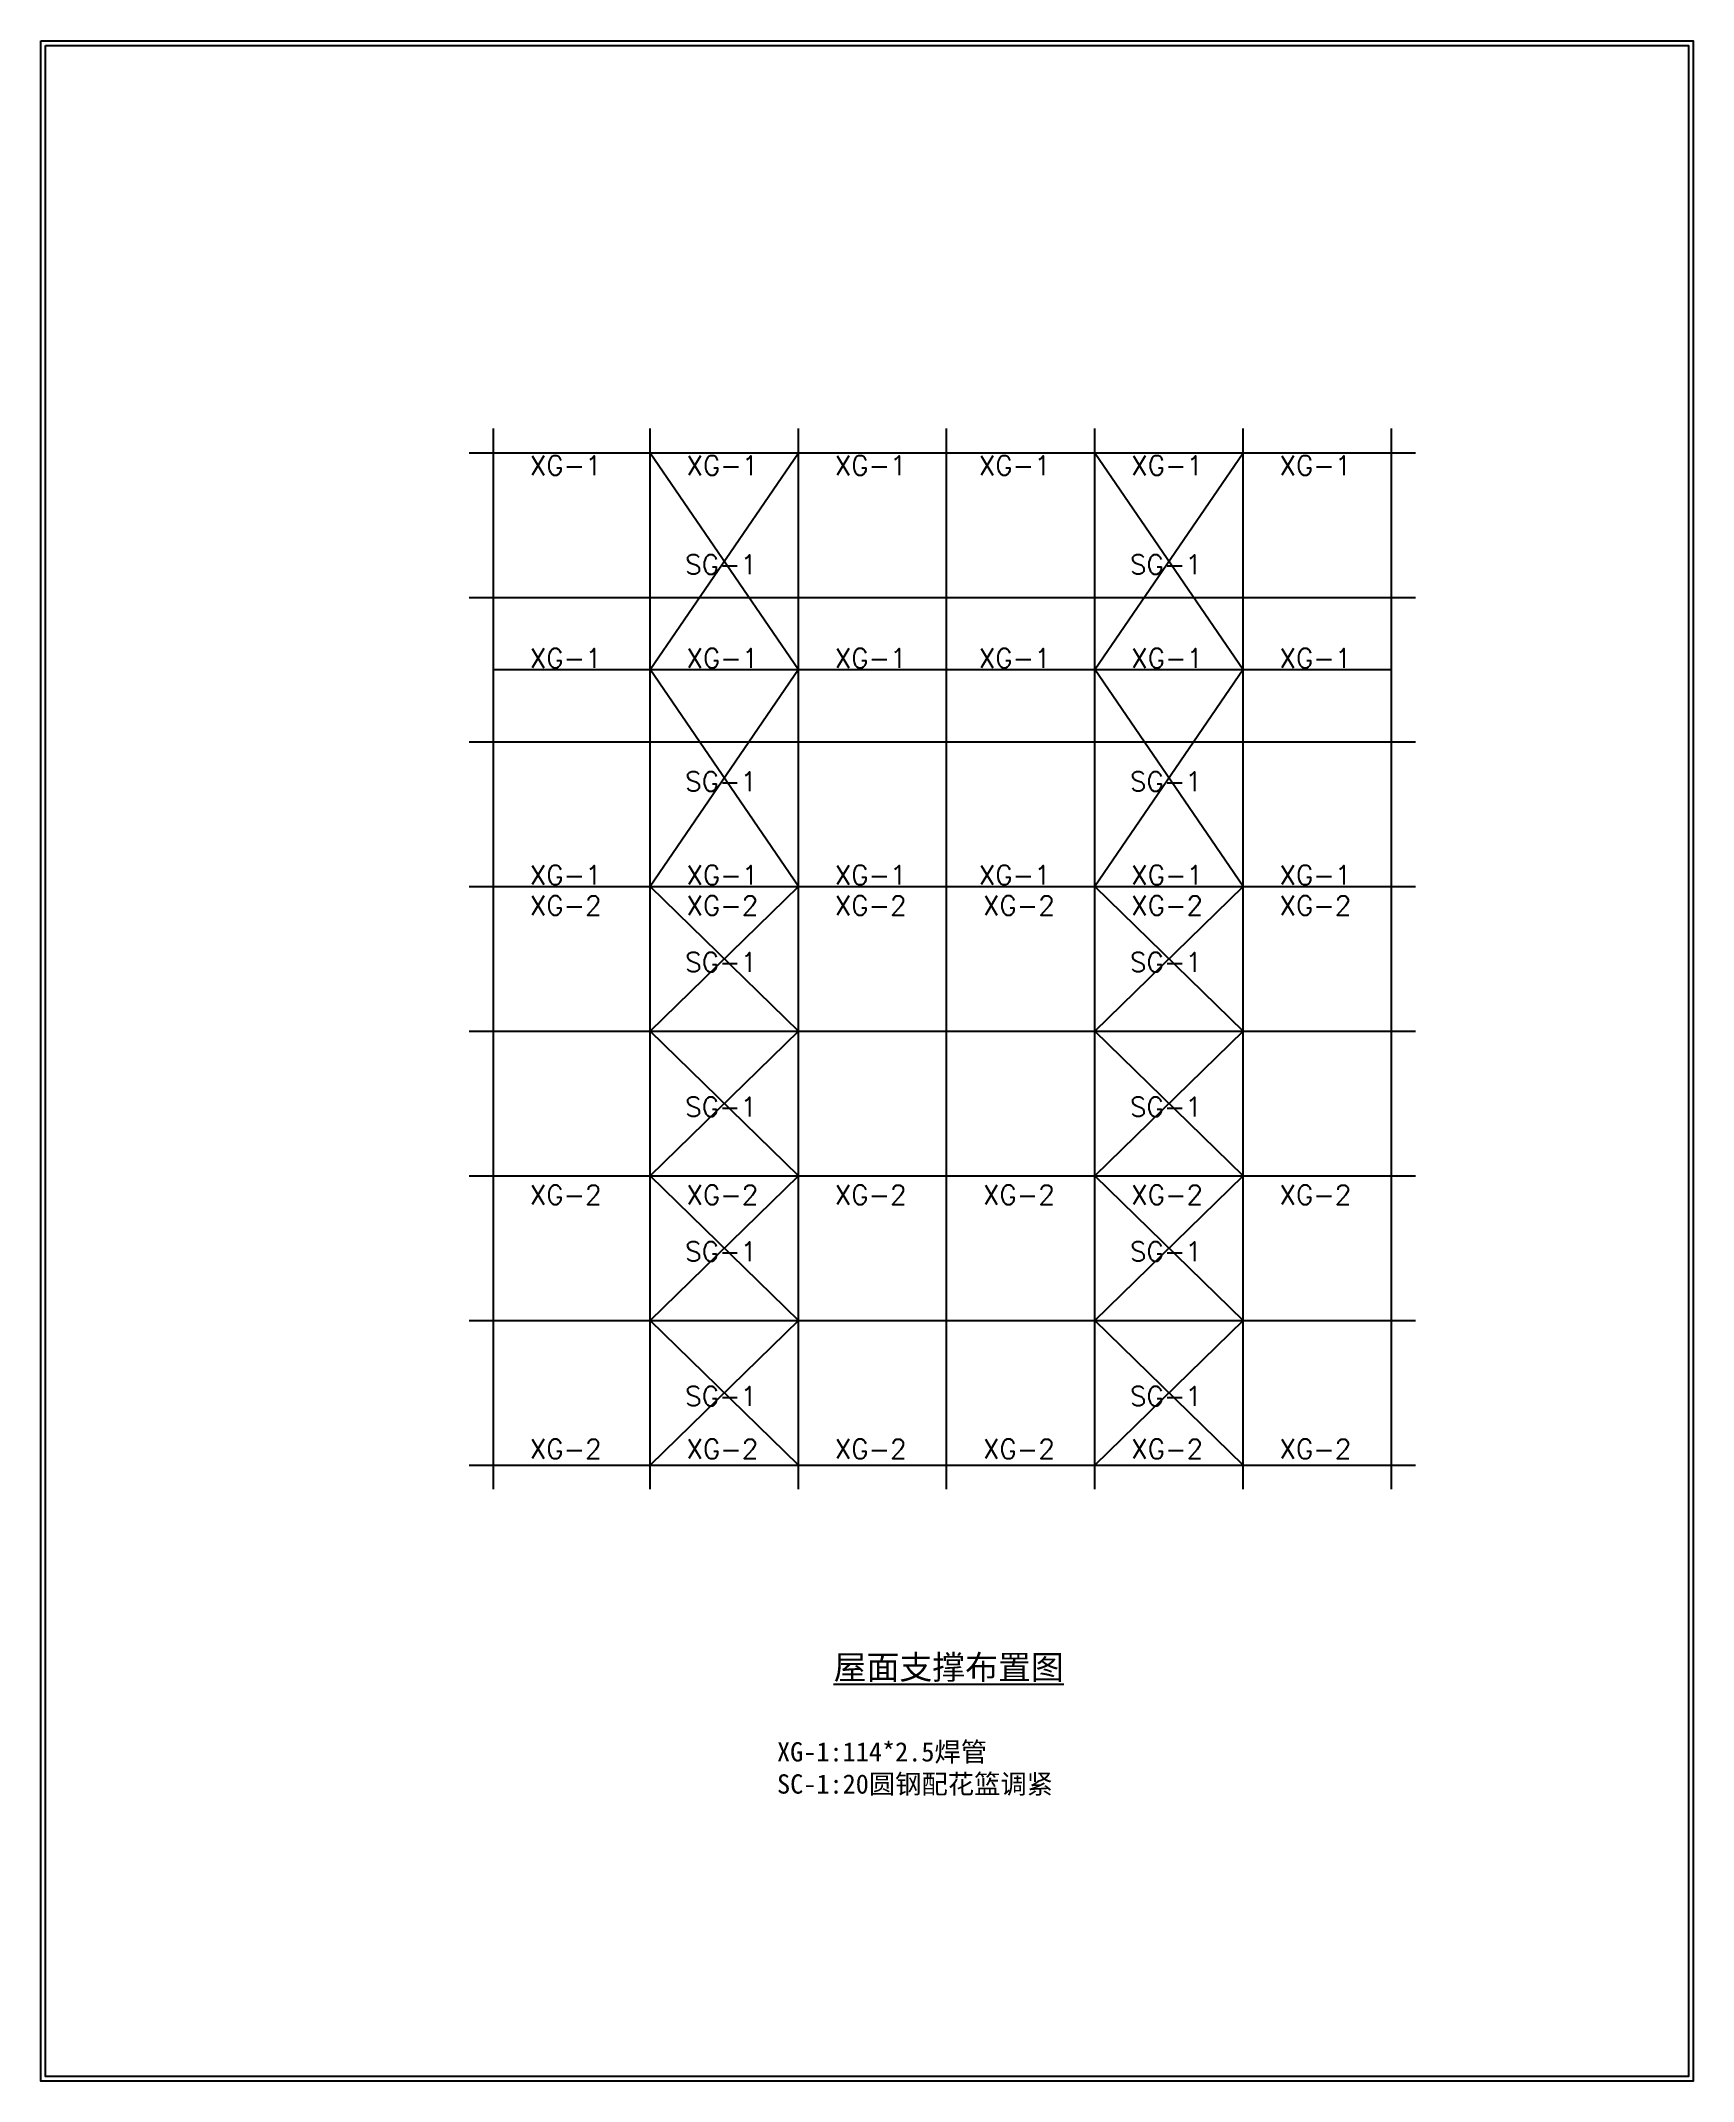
# Model space of a CAD drawing. Header units: millimetres. Extents: x -300006 to 582436, y -239689 to 0.
# Drawn here: x -189713 to -121169, y -133800 to -49163 of the extents above; entities that cross this region are included whole.
import ezdxf

# ---------------------------------------------------------------- set-up
doc = ezdxf.new("R2010")
doc.units = ezdxf.units.MM
doc.linetypes.add('DOTE', pattern=[2.42, 2, -0.2, 0.02, -0.2])
doc.layers.add('DOTE', color=252, linetype='DOTE')
doc.styles.get("Standard").update_dxf_attribs({"font": 'txt.shx', "height": 200})

msp = doc.modelspace()

# ---------------------------------------------------------------- texts
at = {"attachment_point": 1}
for s, width, insert, char_height in [('XG-1', 3206.385, (-169432.3, -66374.8), 800), ('XG-1', 3206.385, (-162932.3, -66374.8), 800), ('XG-1', 3206.385, (-156782.3, -66374.8), 800), ('XG-1', 3206.385, (-150807.3, -66374.8), 800), ('XG-1', 3206.385, (-144482.3, -66374.8), 800), ('XG-1', 3206.385, (-138332.3, -66374.8), 800), ('SG-1', 5531.018, (-162983.9, -70484.8), 800), ('SG-1', 5531.018, (-144533.9, -70484.8), 800), ('XG-1', 3206.385, (-169432.3, -74374.7), 800), ('XG-1', 3206.385, (-162932.3, -74374.7), 800), ('XG-1', 3206.385, (-156782.3, -74374.7), 800), ('XG-1', 3206.385, (-150807.3, -74374.7), 800), ('XG-1', 3206.385, (-144482.3, -74374.7), 800), ('XG-1', 3206.385, (-138332.3, -74374.7), 800), ('SG-1', 5531.018, (-162983.9, -79484.8), 800), ('SG-1', 5531.018, (-144533.9, -79484.8), 800), ('XG-1', 3206.385, (-169432.3, -83366.7), 800), ('XG-1', 3206.385, (-162932.3, -83366.7), 800), ('XG-1', 3206.385, (-156782.3, -83366.7), 800), ('XG-1', 3206.385, (-150807.3, -83366.7), 800), ('XG-1', 3206.385, (-144482.3, -83366.7), 800), ('XG-1', 3206.385, (-138332.3, -83366.7), 800), ('SG-1', 5531.018, (-162983.9, -86984.8), 800), ('SG-1', 5531.018, (-144533.9, -86984.8), 800), ('SG-1', 5531.018, (-162983.9, -92984.8), 800), ('SG-1', 5531.018, (-144533.9, -92984.8), 800), ('SG-1', 5531.018, (-162983.9, -98984.8), 800), ('SG-1', 5531.018, (-144533.9, -98984.8), 800), ('SG-1', 5531.018, (-162983.9, -104984.8), 800), ('SG-1', 5531.018, (-144533.9, -104984.8), 800), ('{\\fSimSun|b1|i0|c134|p2;\\L屋面支撑布置图}', 11844.803, (-156824.1, -116126.3), 1000), ('{\\fSimSun|b0|i0|c134|p2;XG-1:114*2.5焊管\\PSC-1:20圆钢配花篮调紧}', 12730.198, (-159173.1, -119737.5), 800)]:
    msp.add_mtext_dynamic_manual_height_columns(s, width=width, gutter_width=1, heights=[0], dxfattribs=dict(at, insert=insert, char_height=char_height))
at = {"color": 2, "char_height": 800, "attachment_point": 1}
for insert in [(-169432.3, -84631.8), (-162932.3, -84631.8), (-156782.3, -84631.8), (-150632.3, -84631.8), (-144482.3, -84631.8), (-138332.3, -84631.8), (-169432.3, -96631.8), (-162932.3, -96631.8), (-156782.3, -96631.8), (-150632.3, -96631.8), (-144482.3, -96631.8), (-138332.3, -96631.8), (-169432.3, -107174.7), (-162932.3, -107174.7), (-156782.3, -107174.7), (-150632.3, -107174.7), (-144482.3, -107174.7), (-138332.3, -107174.7)]:
    msp.add_mtext_dynamic_manual_height_columns('XG-2', width=3206.385, gutter_width=1, heights=[0], dxfattribs=dict(at, insert=insert))

# ---------------------------------------------------------------- linework, layer by layer
at = {"color": 0}
for p, q in [((-164438, -66248.5), (-158288, -75248.5)), ((-164438, -75248.5), (-158288, -66248.5)), ((-145988, -66248.5), (-139838, -75248.5)), ((-145988, -75248.5), (-139838, -66248.5)), ((-158288, -75248.5), (-164438, -84248.5)), ((-158288, -84248.5), (-164438, -75248.5)), ((-139838, -75248.5), (-145988, -84248.5)), ((-139838, -84248.5), (-145988, -75248.5)), ((-164438, -84248.5), (-158288, -90248.5)), ((-164438, -90248.5), (-158288, -84248.5)), ((-145988, -84248.5), (-139838, -90248.5)), ((-145988, -90248.5), (-139838, -84248.5)), ((-158288, -90248.5), (-164438, -96248.5)), ((-158288, -96248.5), (-164438, -90248.5)), ((-139838, -90248.5), (-145988, -96248.5)), ((-139838, -96248.5), (-145988, -90248.5)), ((-164438, -96248.5), (-158288, -102248.5)), ((-164438, -102248.5), (-158288, -96248.5)), ((-145988, -96248.5), (-139838, -102248.5)), ((-145988, -102248.5), (-139838, -96248.5)), ((-158288, -102248.5), (-164438, -108248.5)), ((-158288, -108248.5), (-164438, -102248.5)), ((-139838, -102248.5), (-145988, -108248.5)), ((-139838, -108248.5), (-145988, -102248.5))]:
    msp.add_line(p, q, dxfattribs=at)
for points in [[(-189713.3, -49163), (-121168.6, -49163), (-121168.6, -133799.9), (-189713.3, -133799.9)], [(-189513.3, -49363), (-121368.6, -49363), (-121368.6, -133599.9), (-189513.3, -133599.9)]]:
    msp.add_lwpolyline(points, close=True, dxfattribs=at)
at = {"layer": 'DOTE', "color": 1}
for p, q in [((-170938, -109248.5), (-170938, -65248.5)), ((-164438, -109248.5), (-164438, -65248.5)), ((-158288, -109248.5), (-158288, -65248.5)), ((-152138, -109248.5), (-152138, -65248.5)), ((-145988, -109248.5), (-145988, -65248.5)), ((-139838, -109248.5), (-139838, -65248.5)), ((-133688, -109248.5), (-133688, -65248.5)), ((-171938, -66248.5), (-132688, -66248.5)), ((-171938, -72248.5), (-132688, -72248.5)), ((-170938, -75248.5), (-133688, -75248.5)), ((-171938, -78248.5), (-132688, -78248.5)), ((-171938, -84248.5), (-132688, -84248.5)), ((-171938, -90248.5), (-132688, -90248.5)), ((-171938, -96248.5), (-132688, -96248.5)), ((-171938, -102248.5), (-132688, -102248.5)), ((-171938, -108248.5), (-132688, -108248.5))]:
    msp.add_line(p, q, dxfattribs=at)

msp.set_redraw_order([(e.dxf.handle, doc.entitydb.next_handle()) for e in msp.query("TEXT MTEXT ATTDEF DIMENSION ARC_DIMENSION")])  # texts and dimensions are drawn at this point

doc.saveas('drawing.dxf')
